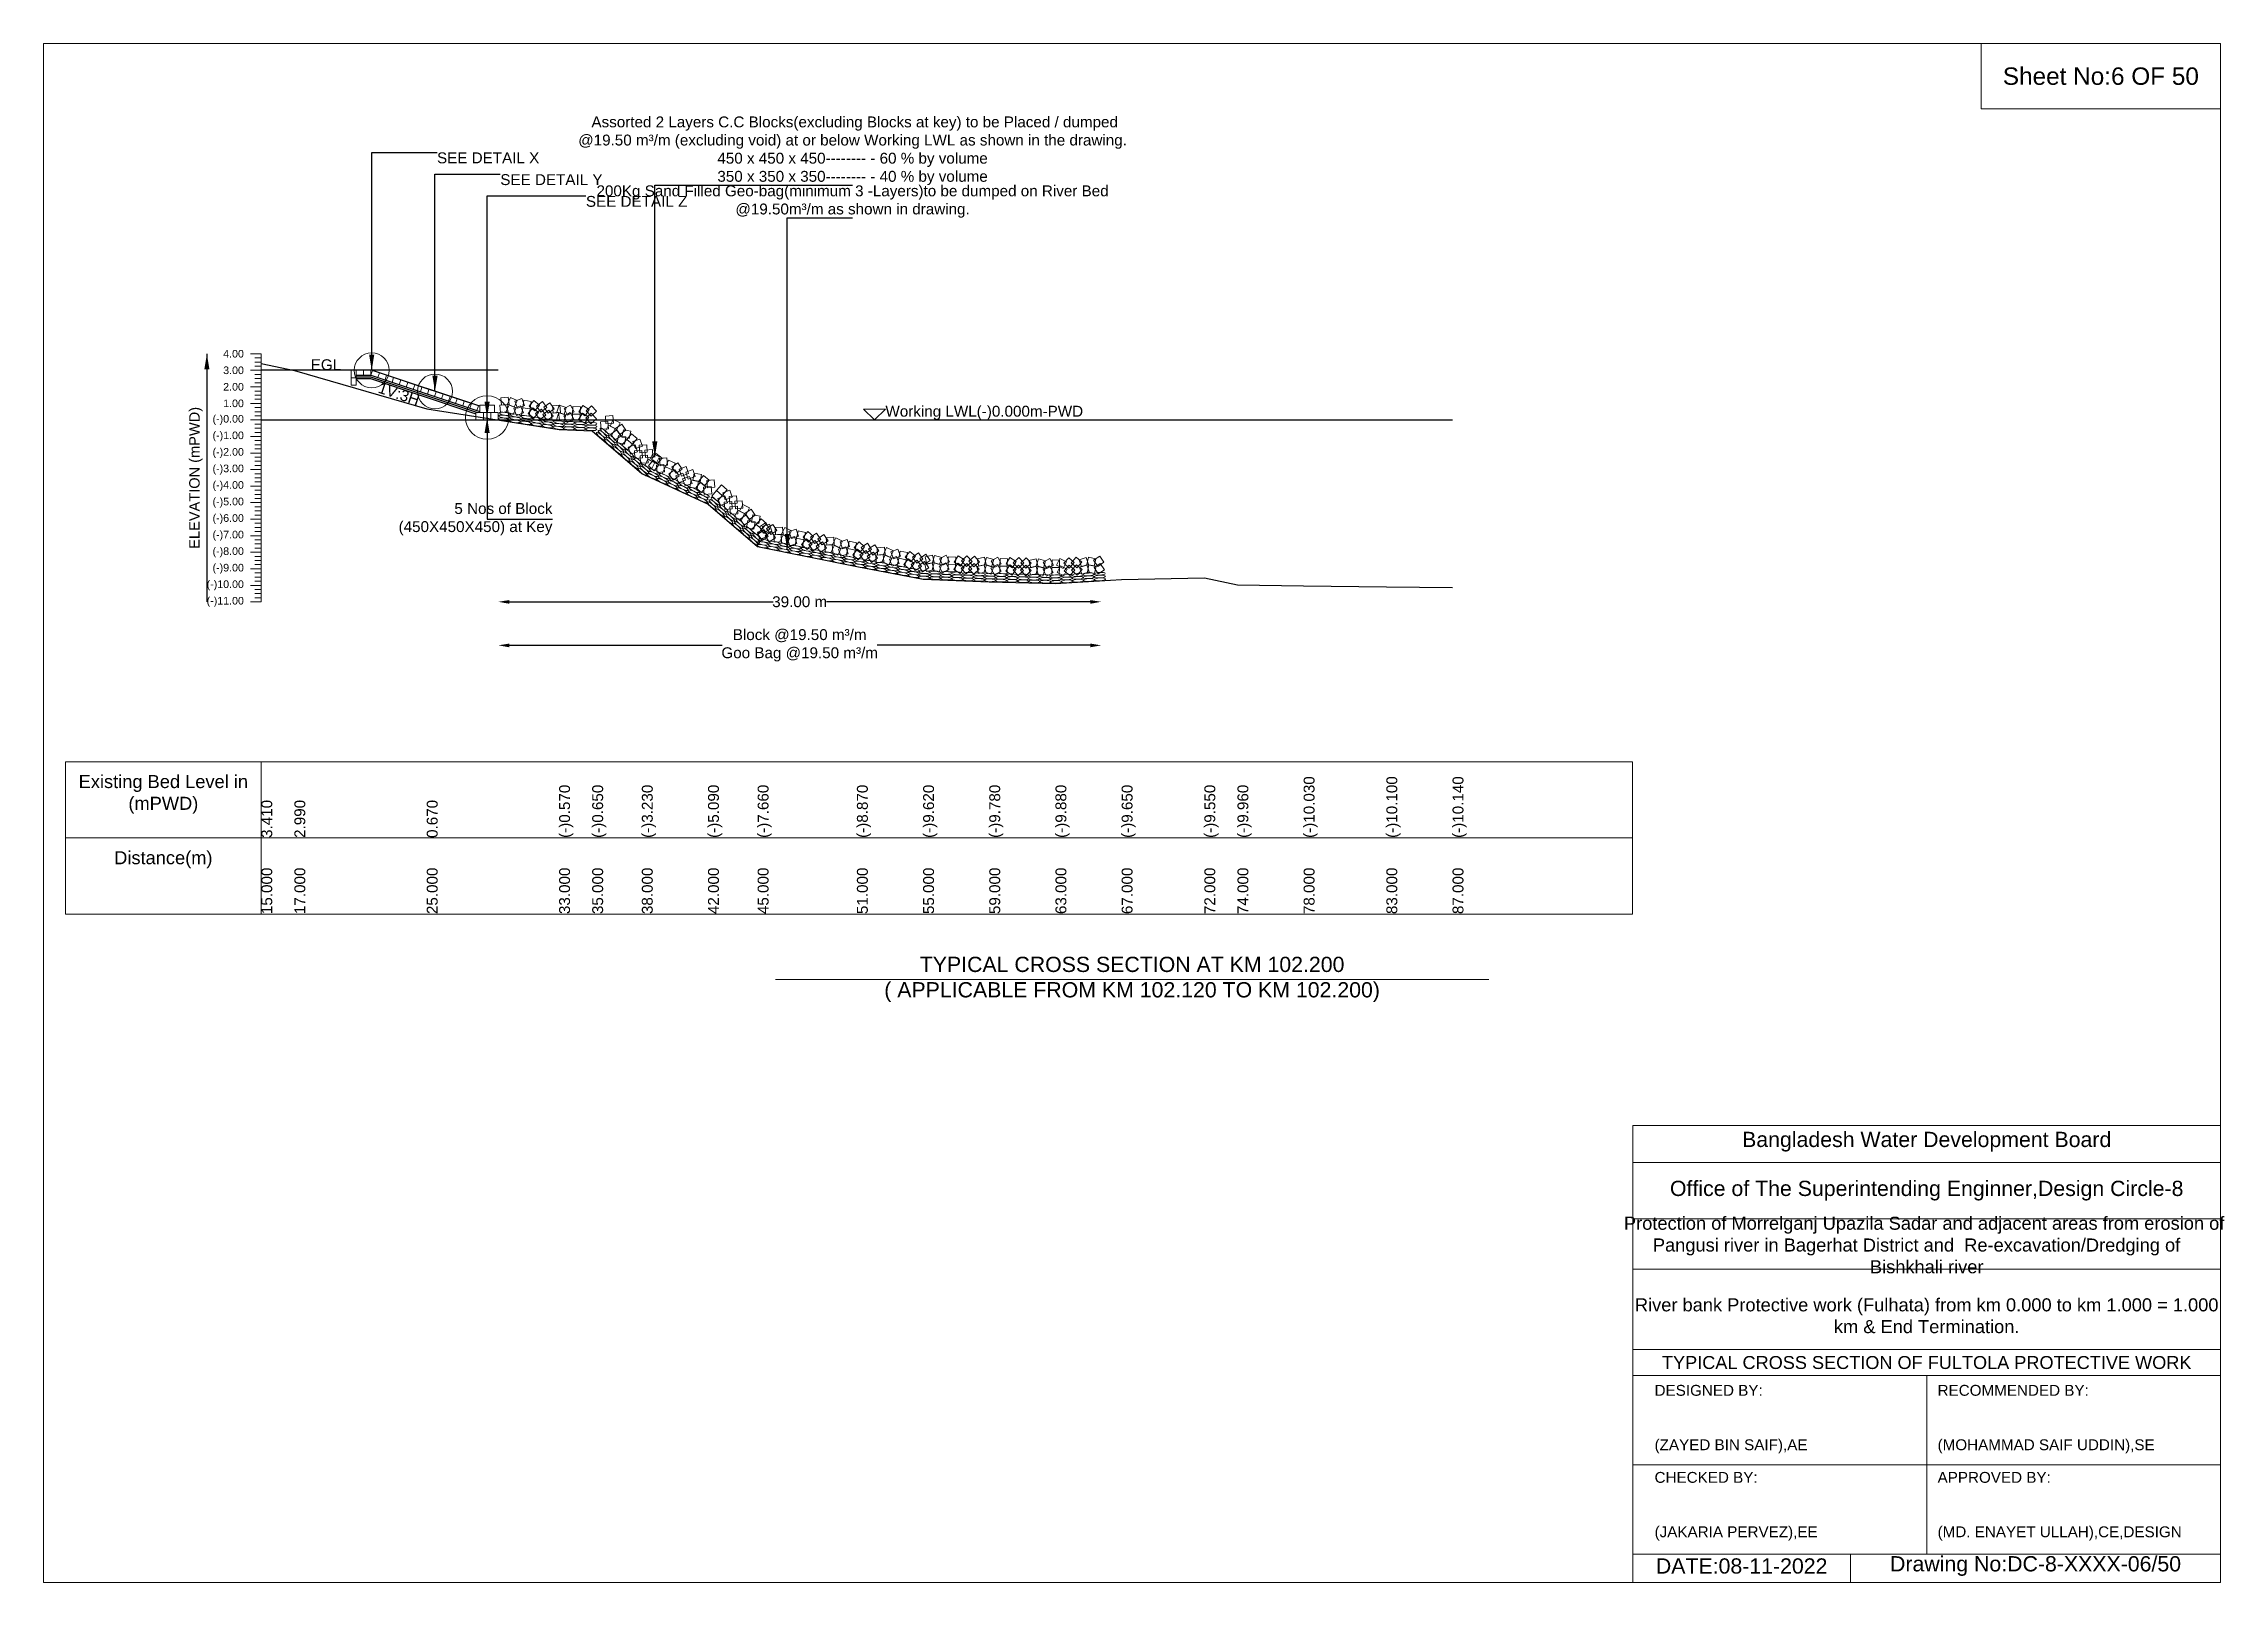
# Model space of a CAD drawing. Header units: inches. Extents: x 89000 to 305017, y -7071 to 0.
# Drawn here: x 175000 to 185017, y -7071 to 0 of the extents above; entities that cross this region are included whole.
import ezdxf

# ---------------------------------------------------------------- set-up
doc = ezdxf.new("R2010")
doc.units = ezdxf.units.IN
doc.header["$LTSCALE"] = 7
doc.header["$MEASUREMENT"] = 0
for name, color, linetype, lineweight in [('Cross section Data Border', 7, 'Continuous', 9), ('Cross Section Labels', 7, 'Continuous', 9), ('Existing_Bed_Level for Xsection', 7, 'Continuous', 25), ('Long Section Labels', 7, 'Continuous', 9)]:
    doc.layers.add(name, color=color, linetype=linetype, lineweight=lineweight)
doc.styles.get("Standard").update_dxf_attribs({"font": 'arial.ttf'})
doc.dimstyles.new('Appron Lebeling Style', dxfattribs={"dimtxt": 50, "dimasz": 50, "dimexe": 0.18, "dimexo": 0.0625, "dimgap": 0.09, "dimtad": 0, "dimtih": 1, "dimtoh": 1, "dimdec": 4, "dimzin": 0, "dimdsep": 46, "dimtxsty": 'Standard', "dimcen": 0.09, "dimse1": 1, "dimse2": 1, "dimadec": 0, "dimazin": 0, "dimtfac": 1, "dimtdec": 4, "dimtofl": 0, "dimtmove": 0, "dimatfit": 3, "dimfxl": 1, "dimtolj": 1, "dimtzin": 0, "dimarcsym": 0})
doc.dimstyles.get("Standard").update_dxf_attribs({"dimtxt": 0.18, "dimasz": 0.18, "dimexe": 0.18, "dimexo": 0.0625, "dimgap": 0.09, "dimtad": 0, "dimtih": 1, "dimtoh": 1, "dimdec": 4, "dimzin": 0, "dimdsep": 46, "dimtxsty": 'Standard', "dimcen": 0.09, "dimadec": 0, "dimazin": 0, "dimtfac": 1, "dimtdec": 4, "dimtofl": 0, "dimtmove": 0, "dimatfit": 3, "dimfxl": 1, "dimtolj": 1, "dimtzin": 0, "dimarcsym": 0})

msp = doc.modelspace()

# ---------------------------------------------------------------- texts
at = {"layer": 'Cross section Data Border', "char_height": 60, "width": 800, "attachment_point": 5}
for s, insert in [('Existing Bed Level in (mPWD)', (175550, -3450)), ('Distance(m)', (175550, -3750))]:
    msp.add_mtext(s, dxfattribs=dict(at, insert=insert))
at = {"layer": 'Cross Section Labels'}
for s, insert, char_height, attachment_point in [('Sheet No:6 OF 50', (184450, -150), 80, 5), (' Assorted 2 Layers C.C Blocks(excluding Blocks at key) to be Placed / dumped^J@19.50 m³/m (excluding void) at or below Working LWL as shown in the drawing.^J450 x 450 x 450-------- - 60 % by volume^J350 x 350 x 350-------- - 40 % by volume', (178715.9629, -650), 50, 8), ('SEE DETAIL X', (176807.11613, -500), 50, 1), ('SEE DETAIL Y', (177097.81613, -600), 50, 1), ('SEE DETAIL Z', (177491.11613, -700), 50, 1), ('200Kg Sand Filled Geo-bag(minimum 3 -Layers)to be dumped on River Bed^J@19.50m³/m as shown in drawing.', (178715.9629, -800), 50, 8), ('EGL', (176366.6162, -1501.36), 50, 9), ('Working LWL(-)0.000m-PWD', (178866.91613, -1729.36), 50, 7), ('5 Nos of Block ^J(450X450X450) at Key', (177337.21613, -2185.36), 50, 6), ('TYPICAL CROSS SECTION AT KM 102.200^J( APPLICABLE FROM KM 102.120 TO KM 102.200)', (180000, -4300), 70, 5), ('Bangladesh Water Development Board', (183650, -5046), 70, 5), ('Office of The Superintending Enginner,Design Circle-8', (183650, -5271), 70, 5)]:
    msp.add_mtext(s, dxfattribs=dict(at, insert=insert, char_height=char_height, attachment_point=attachment_point))
at = {"layer": 'Cross Section Labels', "insert": (176640.44947, -1585.85997), "char_height": 50, "attachment_point": 2, "rotation": 341.565051177}
msp.add_mtext('1V:3H', dxfattribs=at)
at = {"layer": 'Cross Section Labels'}
for s, insert, char_height, width, attachment_point in [('Protection of Morrelganj Upazila Sadar and adjacent areas from erosion of  Pangusi river in Bagerhat District and  Re-excavation/Dredging of     Bishkhali river', (183650, -5521), 60, 2800, 5), ('River bank Protective work (Fulhata) from km 0.000 to km 1.000 = 1.000 km & End Termination.', (183650, -5846), 60, 2700, 5), ('TYPICAL CROSS SECTION OF FULTOLA PROTECTIVE WORK', (183650, -6061), 59.5765532, 2800, 5), ('DESIGNED BY:^J^J^J(ZAYED BIN SAIF),AE', (182400, -6321), 50, 1400, 4), ('RECOMMENDED BY:^J^J^J(MOHAMMAD SAIF UDDIN),SE', (183700, -6321), 50, 1400, 4), ('CHECKED BY:^J^J^J(JAKARIA PERVEZ),EE', (182400, -6721), 50, 1400, 4), ('APPROVED BY:^J^J^J(MD. ENAYET ULLAH),CE,DESIGN', (183700, -6721), 50, 1400, 4), ('DATE:08-11-2022', (182800, -6996), 70, 1400, 5), ('Drawing No:DC-8-XXXX-06/50', (184150, -6996), 70, 2200, 5)]:
    msp.add_mtext(s, dxfattribs=dict(at, insert=insert, char_height=char_height, width=width, attachment_point=attachment_point))
at = {"layer": 'Long Section Labels', "char_height": 35, "attachment_point": 6}
for s, insert in [('4.00', (175920, -1425.36)), ('3.00', (175920, -1501.36)), ('2.00', (175920, -1577.36)), ('1.00', (175920, -1653.36)), ('(-)0.00', (175920, -1729.36)), ('(-)1.00', (175920, -1805.36)), ('(-)2.00', (175920, -1881.36)), ('(-)3.00', (175920, -1957.36)), ('(-)4.00', (175920, -2033.36)), ('(-)5.00', (175920, -2109.36)), ('(-)6.00', (175920, -2185.36)), ('(-)7.00', (175920, -2261.36)), ('(-)8.00', (175920, -2337.36)), ('(-)9.00', (175920, -2413.36)), ('(-)10.00', (175920, -2489.36)), ('(-)11.00', (175920, -2565.36))]:
    msp.add_mtext(s, dxfattribs=dict(at, insert=insert))
at = {"layer": 'Long Section Labels', "rotation": 90}
for s, insert, char_height, attachment_point in [('ELEVATION (mPWD)', (175700, -1995.36), 48, 5), ('(-)10.030', (180788, -3650), 50, 1), ('(-)10.100', (181168, -3650), 50, 1), ('(-)10.140', (181472, -3650), 50, 1), ('3.410', (176000, -3650), 50, 1), ('2.990', (176152, -3650), 50, 1), ('0.670', (176760, -3650), 50, 1), ('(-)0.570', (177368, -3650), 50, 1), ('(-)0.650', (177520, -3650), 50, 1), ('(-)3.230', (177748, -3650), 50, 1), ('(-)5.090', (178052, -3650), 50, 1), ('(-)7.660', (178280, -3650), 50, 1), ('(-)8.870', (178736, -3650), 50, 1), ('(-)9.620', (179040, -3650), 50, 1), ('(-)9.780', (179344, -3650), 50, 1), ('(-)9.880', (179648, -3650), 50, 1), ('(-)9.650', (179952, -3650), 50, 1), ('(-)9.550', (180332, -3650), 50, 1), ('(-)9.960', (180484, -3650), 50, 1), ('15.000', (176000, -4000), 50, 1), ('17.000', (176152, -4000), 50, 1), ('25.000', (176760, -4000), 50, 1), ('33.000', (177368, -4000), 50, 1), ('35.000', (177520, -4000), 50, 1), ('38.000', (177748, -4000), 50, 1), ('42.000', (178052, -4000), 50, 1), ('45.000', (178280, -4000), 50, 1), ('51.000', (178736, -4000), 50, 1), ('55.000', (179040, -4000), 50, 1), ('59.000', (179344, -4000), 50, 1), ('63.000', (179648, -4000), 50, 1), ('67.000', (179952, -4000), 50, 1), ('72.000', (180332, -4000), 50, 1), ('74.000', (180484, -4000), 50, 1), ('78.000', (180788, -4000), 50, 1), ('83.000', (181168, -4000), 50, 1), ('87.000', (181472, -4000), 50, 1)]:
    msp.add_mtext(s, dxfattribs=dict(at, insert=insert, char_height=char_height, attachment_point=attachment_point))

# ---------------------------------------------------------------- blocks, each defined once
blk = doc.blocks.new('*D25')
at = {"layer": 'Cross Section Labels', "color": 0, "lineweight": -2, "transparency": 16777216}
for p, q in [((177139, -2565), (178351, -2565)), ((179808, -2565), (178596, -2565))]:
    blk.add_line(p, q, dxfattribs=at)
at = {"layer": 'Cross Section Labels', "color": 0, "transparency": 16777216}
for points in [[(177139, -2557), (177139, -2574), (177089, -2565)], [(179808, -2557), (179808, -2574), (179858, -2565)]]:
    blk.add_solid(points, dxfattribs=at)
at = {"layer": 'Defpoints', "color": 0, "transparency": 16777216}
for p in [(177089, -1729), (179858, -2468), (179858, -2565)]:
    blk.add_point(p, dxfattribs=at)
at = {"layer": 'Cross Section Labels', "color": 0, "transparency": 16777216, "insert": (178473, -2565), "char_height": 50, "attachment_point": 5}
blk.add_mtext('\\A1;39.00 m', dxfattribs=at)
blk = doc.blocks.new('*D26')
at = {"layer": 'Cross Section Labels', "color": 0, "lineweight": -2, "transparency": 16777216}
for p, q in [((177139, -2765), (178117, -2765)), ((179808, -2765), (178829, -2765))]:
    blk.add_line(p, q, dxfattribs=at)
at = {"layer": 'Cross Section Labels', "color": 0, "transparency": 16777216}
for points in [[(177139, -2757), (177139, -2774), (177089, -2765)], [(179808, -2757), (179808, -2774), (179858, -2765)]]:
    blk.add_solid(points, dxfattribs=at)
at = {"layer": 'Defpoints', "color": 0, "transparency": 16777216}
for p in [(177089, -1729), (179858, -2468), (179858, -2765)]:
    blk.add_point(p, dxfattribs=at)
at = {"layer": 'Cross Section Labels', "color": 0, "transparency": 16777216, "insert": (178473, -2765), "char_height": 50, "attachment_point": 5}
blk.add_mtext('\\A1;Block @19.50 m³/m ^JGoo Bag @19.50 m³/m ', dxfattribs=at)

# ---------------------------------------------------------------- dimensions: what is measured, and where the dimension line sits
at = {"layer": 'Cross Section Labels'}
for base, text, picture, middle in [((179857.69468, -2565.36), '39.00 m', '*D25', (178473.10541, -2565.36)), ((179857.69468, -2765.36), 'Block @19.50 m³/m ^JGoo Bag @19.50 m³/m ', '*D26', (178473.10541, -2765.36))]:
    dim = msp.add_linear_dim(base=base, p1=(177088.51613, -1729.36), p2=(179857.69468, -2468.18256), text=text, dimstyle='Appron Lebeling Style', dxfattribs=at)
    dim.commit()
    dim.dimension.update_dxf_attribs({"geometry": picture, "text_midpoint": middle})

# ---------------------------------------------------------------- linework, layer by layer
at = {"layer": 'Cross section Data Border'}
msp.add_lwpolyline([(175100, -3300), (182298.58669, -3300), (182298.58669, -4000), (175100, -4000)], close=True, dxfattribs=at)
for points in [[(176000, -3300), (176000, -4000)], [(175100, -3650), (182298.58669, -3650)]]:
    msp.add_lwpolyline(points, dxfattribs=at)
at = {"layer": 'Cross Section Labels'}
for points in [[(175000, 0), (185000, 0), (185000, -7071), (175000, -7071)], [(183900, 0), (185000, 0), (185000, -300), (183900, -300)], [(178816.91613, -1729.36), (178866.91613, -1679.36), (178766.91613, -1679.36)]]:
    msp.add_lwpolyline(points, close=True, dxfattribs=at)
for points in [[(178362, -4300), (180000, -4300), (181638, -4300)], [(182300, -7071), (182300, -4971), (185000, -4971)], [(182300, -5141), (185000, -5141)], [(182300, -5401), (185000, -5401)], [(182300, -5631), (185000, -5631)], [(182300, -6001), (185000, -6001)], [(182300, -6121), (185000, -6121)], [(183650, -6121), (183650, -6941)], [(182300, -6531), (185000, -6531)], [(182300, -6941), (185000, -6941)], [(183300, -6941), (183300, -7071)]]:
    msp.add_lwpolyline(points, dxfattribs=at)
for centre, radius in [((176507.11613, -1501.36), 80), ((176797.81613, -1598.26), 80), ((177037.21613, -1717.96), 100)]:
    msp.add_circle(centre, radius, dxfattribs=at)
at = {"layer": 'Existing_Bed_Level for Xsection'}
for points in [[(176000, -1470.2), (176152, -1502.12), (176760, -1678.44), (177368, -1772.68), (177520, -1778.76), (177748, -1974.84), (178052, -2116.2), (178280, -2311.52), (178736, -2403.48), (179040, -2460.48), (179344, -2472.64), (179648, -2480.24), (179952, -2462.76), (180332, -2455.16), (180484, -2486.32), (180788, -2491.64), (181168, -2496.96), (181472, -2500)], [(177088.51613, -1501.36), (176000, -1501.36)], [(177003.01613, -1666.66), (176510.62619, -1502.53002), (176507.11613, -1501.36), (176503.4162, -1501.36), (176435.0162, -1501.36)], [(176435.0162, -1524.16), (176503.4162, -1524.16), (177003.01613, -1690.69331)], [(176435.0162, -1531.76), (176502.18289, -1531.76), (176992.38289, -1695.16)], [(176435.0162, -1539.36), (176500.94958, -1539.36), (176985.91613, -1701.01552)], [(176000, -1729.36), (181472, -1729.36)]]:
    msp.add_lwpolyline(points, dxfattribs=at)
at = {"layer": 'Long Section Labels'}
for points in [[(176000, -1425.36), (175950, -1425.36)], [(176000, -1501.36), (175950, -1501.36)], [(176000, -1444.36), (175970, -1444.36)], [(176000, -1463.36), (175970, -1463.36)], [(176000, -1482.36), (175970, -1482.36)], [(176000, -2565.36), (176000, -2489.36), (176000, -2413.36), (176000, -2337.36), (176000, -2261.36), (176000, -2185.36), (176000, -2109.36), (176000, -2033.36), (176000, -1957.36), (176000, -1881.36), (176000, -1805.36), (176000, -1729.36), (176000, -1653.36), (176000, -1577.36), (176000, -1501.36), (176000, -1425.36)], [(176000, -1577.36), (175950, -1577.36)], [(176000, -1520.36), (175970, -1520.36)], [(176000, -1539.36), (175970, -1539.36)], [(176000, -1558.36), (175970, -1558.36)], [(176000, -1596.36), (175970, -1596.36)], [(176000, -1653.36), (175950, -1653.36)], [(176000, -1615.36), (175970, -1615.36)], [(176000, -1634.36), (175970, -1634.36)], [(176000, -1672.36), (175970, -1672.36)], [(176000, -1691.36), (175970, -1691.36)], [(176000, -1729.36), (175950, -1729.36)], [(176000, -1710.36), (175970, -1710.36)], [(176000, -1748.36), (175970, -1748.36)], [(176000, -1767.36), (175970, -1767.36)], [(176000, -1786.36), (175970, -1786.36)], [(176000, -1805.36), (175950, -1805.36)], [(176000, -1881.36), (175950, -1881.36)], [(176000, -1824.36), (175970, -1824.36)], [(176000, -1843.36), (175970, -1843.36)], [(176000, -1862.36), (175970, -1862.36)], [(176000, -1900.36), (175970, -1900.36)], [(176000, -1957.36), (175950, -1957.36)], [(176000, -1919.36), (175970, -1919.36)], [(176000, -1938.36), (175970, -1938.36)], [(176000, -1976.36), (175970, -1976.36)], [(176000, -1995.36), (175970, -1995.36)], [(176000, -2033.36), (175950, -2033.36)], [(176000, -2014.36), (175970, -2014.36)], [(176000, -2052.36), (175970, -2052.36)], [(176000, -2071.36), (175970, -2071.36)], [(176000, -2090.36), (175970, -2090.36)], [(176000, -2109.36), (175950, -2109.36)], [(176000, -2185.36), (175950, -2185.36)], [(176000, -2128.36), (175970, -2128.36)], [(176000, -2147.36), (175970, -2147.36)], [(176000, -2166.36), (175970, -2166.36)], [(176000, -2261.36), (175950, -2261.36)], [(176000, -2204.36), (175970, -2204.36)], [(176000, -2223.36), (175970, -2223.36)], [(176000, -2242.36), (175970, -2242.36)], [(176000, -2280.36), (175970, -2280.36)], [(176000, -2299.36), (175970, -2299.36)], [(176000, -2337.36), (175950, -2337.36)], [(176000, -2318.36), (175970, -2318.36)], [(176000, -2356.36), (175970, -2356.36)], [(176000, -2375.36), (175970, -2375.36)], [(176000, -2394.36), (175970, -2394.36)], [(176000, -2413.36), (175950, -2413.36)], [(176000, -2489.36), (175950, -2489.36)], [(176000, -2432.36), (175970, -2432.36)], [(176000, -2451.36), (175970, -2451.36)], [(176000, -2470.36), (175970, -2470.36)], [(176000, -2565.36), (175950, -2565.36)], [(176000, -2508.36), (175970, -2508.36)], [(176000, -2527.36), (175970, -2527.36)], [(176000, -2546.36), (175970, -2546.36)]]:
    msp.add_lwpolyline(points, dxfattribs=at)
for points in [[(176435.0162, -1501.36), (176412.2162, -1501.36), (176412.2162, -1535.56), (176435.0162, -1535.56)], [(176469.2162, -1501.36), (176435.0162, -1501.36), (176435.0162, -1524.16), (176469.2162, -1524.16)], [(176503.4162, -1501.36), (176469.2162, -1501.36), (176469.2162, -1524.16), (176503.4162, -1524.16)], [(176543.07116, -1513.34501), (176510.62619, -1502.53002), (176503.4162, -1524.16), (176535.86117, -1534.97499)], [(176435.0162, -1535.56), (176412.2162, -1535.56), (176412.2162, -1569.76), (176435.0162, -1569.76)], [(176575.51613, -1524.16), (176543.07116, -1513.34501), (176535.86117, -1534.97499), (176568.30614, -1545.78998)], [(176607.9611, -1534.97499), (176575.51613, -1524.16), (176568.30614, -1545.78998), (176600.7511, -1556.60497)], [(176640.40607, -1545.78998), (176607.9611, -1534.97499), (176600.7511, -1556.60497), (176633.19607, -1567.41996)], [(176672.85104, -1556.60497), (176640.40607, -1545.78998), (176633.19607, -1567.41996), (176665.64104, -1578.23495)], [(176705.296, -1567.41996), (176672.85104, -1556.60497), (176665.64104, -1578.23495), (176698.08601, -1589.04994)], [(176737.74097, -1578.23495), (176705.296, -1567.41996), (176698.08601, -1589.04994), (176730.53098, -1599.86493)], [(176770.18594, -1589.04994), (176737.74097, -1578.23495), (176730.53098, -1599.86493), (176762.97595, -1610.67992)], [(176802.63091, -1599.86493), (176770.18594, -1589.04994), (176762.97595, -1610.67992), (176795.42092, -1621.49491)], [(176835.07588, -1610.67992), (176802.63091, -1599.86493), (176795.42092, -1621.49491), (176827.86589, -1632.3099)], [(176867.52085, -1621.49491), (176835.07588, -1610.67992), (176827.86589, -1632.3099), (176860.31086, -1643.12489)], [(176899.96582, -1632.3099), (176867.52085, -1621.49491), (176860.31086, -1643.12489), (176892.75582, -1653.93988)], [(176932.41079, -1643.12489), (176899.96582, -1632.3099), (176892.75582, -1653.93988), (176925.20079, -1664.75486)], [(176964.85575, -1653.93988), (176932.41079, -1643.12489), (176925.20079, -1664.75486), (176957.64576, -1675.56985)], [(176997.30072, -1664.75486), (176964.85575, -1653.93988), (176957.64576, -1675.56985), (176990.09073, -1686.38484)], [(177020.11613, -1695.16), (176985.91613, -1695.16), (176985.91613, -1729.36), (177020.11613, -1729.36)], [(177037.21613, -1660.96), (177003.01613, -1660.96), (177003.01613, -1695.16), (177037.21613, -1695.16)], [(177054.31613, -1695.16), (177020.11613, -1695.16), (177020.11613, -1729.36), (177054.31613, -1729.36)], [(177071.41613, -1660.96), (177037.21613, -1660.96), (177037.21613, -1695.16), (177071.41613, -1695.16)], [(177088.51613, -1695.16), (177054.31613, -1695.16), (177054.31613, -1729.36), (177088.51613, -1729.36)], [(177129.12342, -1657.93142), (177095.1235, -1661.62545), (177098.81753, -1695.62536), (177132.81745, -1691.93133)], [(177134.36186, -1624.13499), (177100.36195, -1627.82902), (177104.05598, -1661.82893), (177138.05589, -1658.1349)], [(177170.31673, -1673.2804), (177139.03046, -1659.46701), (177125.21708, -1690.75327), (177156.50334, -1704.56666)], [(177175.55518, -1639.48397), (177144.26891, -1625.67058), (177130.45552, -1656.95684), (177161.74179, -1670.77023)], [(177191.33968, -1665.13644), (177159.44449, -1677.47893), (177171.78699, -1709.37412), (177203.68217, -1697.03163)], [(177196.57813, -1631.34001), (177164.68294, -1643.6825), (177177.02543, -1675.57769), (177208.92062, -1663.2352)], [(177234.8772, -1678.21474), (177201.08077, -1672.97629), (177195.84233, -1706.77272), (177229.63875, -1712.01117)], [(177240.11565, -1644.41831), (177206.31922, -1639.17986), (177201.08077, -1672.97629), (177234.8772, -1678.21474)], [(177273.19672, -1695.11053), (177246.53455, -1673.69165), (177225.11567, -1700.35382), (177251.77784, -1721.7727)], [(177278.43517, -1661.3141), (177251.77299, -1639.89522), (177230.35411, -1666.55739), (177257.01629, -1687.97627)], [(177286.66628, -1679.07441), (177259.05642, -1699.25696), (177279.23897, -1726.86683), (177306.84883, -1706.68428)], [(177291.90473, -1645.27798), (177264.29486, -1665.46053), (177284.47741, -1693.0704), (177312.08728, -1672.88785)], [(177340.64821, -1711.90369), (177320.44368, -1684.30991), (177292.8499, -1704.51444), (177313.05443, -1732.10823)], [(177345.88666, -1678.10726), (177325.68213, -1650.51348), (177298.08834, -1670.71801), (177318.29287, -1698.3118)], [(177365.69843, -1694.60054), (177331.69851, -1698.29457), (177335.39254, -1732.29449), (177369.39245, -1728.60046)], [(177370.93687, -1660.80411), (177336.93696, -1664.49814), (177340.63099, -1698.49806), (177374.6309, -1694.80403)], [(177399.51701, -1705.93902), (177366.86456, -1695.7676), (177356.69314, -1728.42005), (177389.34559, -1738.59147)], [(177400.88391, -1671.76635), (177368.23147, -1661.59493), (177358.06005, -1694.24737), (177390.71249, -1704.41879)], [(177419.47922, -1695.46054), (177389.19185, -1711.34497), (177405.07627, -1741.63234), (177435.36365, -1725.74791)], [(177420.84613, -1661.28787), (177390.55875, -1677.17229), (177406.44318, -1707.45967), (177436.73055, -1691.57524)], [(177464.22021, -1703.51046), (177430.04754, -1702.14356), (177428.68063, -1736.31623), (177462.8533, -1737.68314)], [(177465.58712, -1669.33779), (177431.41444, -1667.97088), (177430.04754, -1702.14356), (177464.22021, -1703.51046)], [(177504.21043, -1715.94571), (177475.28855, -1697.69291), (177457.03575, -1726.6148), (177485.95764, -1744.86759)], [(177505.57734, -1681.77304), (177476.65546, -1663.52024), (177458.40266, -1692.44212), (177487.32454, -1710.69492)], [(177515.77194, -1698.48382), (177490.63242, -1721.67099), (177513.8196, -1746.8105), (177538.95911, -1723.62333)], [(177517.13884, -1664.31115), (177491.99933, -1687.49832), (177515.1865, -1712.63783), (177540.32601, -1689.45066)], [(177595.05134, -1769.61552), (177592.47083, -1735.51301), (177558.36832, -1738.09352), (177560.94883, -1772.19603)], [(177625.46152, -1768.15506), (177594.64056, -1753.33251), (177579.818, -1784.15347), (177610.63897, -1798.97603)], [(177617.35108, -1743.68559), (177614.77057, -1709.58308), (177580.66806, -1712.16359), (177583.24857, -1746.2661)], [(177647.76127, -1742.22513), (177616.9403, -1727.40257), (177602.11775, -1758.22354), (177632.93871, -1773.04609)], [(177652.33172, -1802.94691), (177633.0626, -1774.69198), (177604.80767, -1793.96111), (177624.0768, -1822.21603)], [(177674.63147, -1777.01697), (177655.36234, -1748.76205), (177627.10741, -1768.03118), (177646.37654, -1796.2861)], [(177674.4843, -1807.13638), (177640.88226, -1800.76908), (177634.51496, -1834.37113), (177668.117, -1840.73842)], [(177696.78405, -1781.20644), (177663.182, -1774.83915), (177656.8147, -1808.44119), (177690.41675, -1814.80849)], [(177726.84415, -1815.30847), (177700.91421, -1793.00872), (177678.61447, -1818.93866), (177704.5444, -1841.2384)], [(177704.5444, -1841.2384), (177678.61447, -1818.93866), (177656.31473, -1844.86859), (177682.24466, -1867.16833)], [(177728.15738, -1875.82569), (177716.83195, -1843.55535), (177684.56161, -1854.88079), (177695.88705, -1887.15112)], [(177750.45713, -1849.89575), (177739.13169, -1817.62542), (177706.86136, -1828.95085), (177718.18679, -1861.22119)], [(177748.06503, -1869.32403), (177713.96048, -1871.87738), (177716.51383, -1905.98193), (177750.61838, -1903.42858)], [(177770.36477, -1843.39409), (177736.26022, -1845.94745), (177738.81358, -1880.052), (177772.91813, -1877.49865)], [(177776.56087, -1925.71372), (177773.98036, -1891.61121), (177739.87786, -1894.19173), (177742.45837, -1928.29423)], [(177798.86062, -1899.78379), (177796.28011, -1865.68128), (177762.1776, -1868.26179), (177764.75811, -1902.3643)], [(177829.2708, -1898.32333), (177798.44984, -1883.50077), (177783.62728, -1914.32174), (177814.44825, -1929.14429)], [(177840.74645, -1905.31638), (177814.52853, -1883.35595), (177792.5681, -1909.57388), (177818.78602, -1931.53431)], [(177806.97106, -1924.25326), (177776.15009, -1909.43071), (177761.32754, -1940.25167), (177792.1485, -1955.07423)], [(177826.32622, -1936.32762), (177800.1083, -1914.36719), (177778.14787, -1940.58512), (177804.36579, -1962.54555)], [(177848.78403, -1934.34391), (177814.7156, -1937.34085), (177817.71254, -1971.40928), (177851.78097, -1968.41235)], [(177863.20426, -1903.33267), (177829.13583, -1906.32961), (177832.13276, -1940.39804), (177866.2012, -1937.40111)], [(177886.97526, -1959.00132), (177855.96402, -1944.58109), (177841.54379, -1975.59233), (177872.55503, -1990.01256)], [(177901.39549, -1927.99008), (177870.38425, -1913.56985), (177855.96402, -1944.58109), (177886.97526, -1959.00132)], [(177919.09342, -1985.87653), (177899.43025, -1957.8944), (177871.44812, -1977.55757), (177891.11128, -2005.5397)], [(177933.51365, -1954.86529), (177913.85048, -1926.88316), (177885.86834, -1946.54633), (177905.53151, -1974.52846)], [(177936.48738, -1974.21308), (177904.35781, -1985.93191), (177916.07664, -2018.06148), (177948.20621, -2006.34265)], [(177950.90761, -1943.20184), (177918.77804, -1954.92067), (177930.49686, -1987.05023), (177962.62643, -1975.33141)], [(177979.22557, -2020.74541), (177967.48116, -1988.62519), (177935.36093, -2000.3696), (177947.10534, -2032.48982)], [(177993.64579, -1989.73417), (177981.90138, -1957.61395), (177949.78116, -1969.35836), (177961.52557, -2001.47858)], [(178022.51661, -1980.07041), (177988.82864, -1974.1746), (177982.93283, -2007.86257), (178016.6208, -2013.75838)], [(178057.82513, -2006.25797), (178031.60721, -1984.29754), (178009.64678, -2010.51547), (178035.8647, -2032.4759)], [(178008.09638, -2011.08165), (177974.40841, -2005.18584), (177968.5126, -2038.87381), (178002.20057, -2044.76962)], [(178043.40491, -2037.26921), (178017.18698, -2015.30878), (177995.22655, -2041.52671), (178021.44448, -2063.48714)], [(178065.86272, -2035.2855), (178031.79428, -2038.28244), (178034.79122, -2072.35087), (178068.85966, -2069.35393)], [(178080.28295, -2004.27426), (178046.21451, -2007.2712), (178049.21145, -2041.33963), (178083.27989, -2038.34269)], [(178117.2981, -2076.06732), (178091.32541, -2053.81738), (178069.07548, -2079.79007), (178095.04816, -2102.04)], [(178139.54803, -2050.09463), (178113.57535, -2027.8447), (178091.32541, -2053.81738), (178117.2981, -2076.06732)], [(178140.97742, -2110.60922), (178129.59007, -2078.36068), (178097.34153, -2089.74803), (178108.72888, -2121.99657)], [(178163.22735, -2084.63653), (178151.84, -2052.388), (178119.59146, -2063.77535), (178130.97881, -2096.02388)], [(178183.12248, -2078.09668), (178149.0229, -2080.71548), (178151.6417, -2114.81507), (178185.74129, -2112.19626)], [(178211.72651, -2134.43157), (178209.08055, -2100.33408), (178174.98305, -2102.98004), (178177.62901, -2137.07753)], [(178160.87255, -2104.06936), (178126.77296, -2106.68817), (178129.39177, -2140.78776), (178163.49136, -2138.16895)], [(178189.47657, -2160.40426), (178186.83061, -2126.30677), (178152.73312, -2128.95273), (178155.37908, -2163.05022)], [(178219.8839, -2158.88544), (178189.03454, -2144.12206), (178174.27117, -2174.97142), (178205.12052, -2189.73479)], [(178242.13383, -2132.91275), (178211.28447, -2118.14938), (178196.5211, -2148.99874), (178227.37046, -2163.76211)], [(178246.82082, -2193.62565), (178227.4975, -2165.40776), (178199.27961, -2184.73108), (178218.60293, -2212.94897)], [(178269.07076, -2167.65296), (178249.74744, -2139.43507), (178221.52955, -2158.75839), (178240.85287, -2186.97628)], [(178268.9814, -2197.77259), (178235.3672, -2191.4698), (178229.0644, -2225.084), (178262.67861, -2231.3868)], [(178291.23134, -2171.79991), (178257.61713, -2165.49711), (178251.31434, -2199.11132), (178284.92854, -2205.41411)], [(178321.35683, -2205.84417), (178295.38415, -2183.59424), (178273.13421, -2209.56692), (178299.1069, -2231.81686)], [(178316.2753, -2202.29252), (178287.78129, -2221.20631), (178306.69508, -2249.70032), (178335.18909, -2230.78653)], [(178299.1069, -2231.81686), (178273.13421, -2209.56692), (178250.88428, -2235.53961), (178276.85697, -2257.78954)], [(178322.78622, -2266.35876), (178311.39887, -2234.11022), (178279.15033, -2245.49757), (178290.53768, -2277.74611)], [(178309.51441, -2235.81759), (178281.0204, -2254.73138), (178299.93419, -2283.22539), (178328.4282, -2264.3116)], [(178345.03615, -2240.38607), (178333.6488, -2208.13754), (178301.40027, -2219.52489), (178312.78762, -2251.77342)], [(178361.95708, -2271.05361), (178343.0206, -2242.57467), (178314.54167, -2261.51115), (178333.47814, -2289.99009)], [(178368.71797, -2237.52854), (178349.78149, -2209.0496), (178321.30256, -2227.98608), (178340.23903, -2256.46501)], [(178387.76389, -2254.90057), (178353.63174, -2257.05382), (178355.785, -2291.18597), (178389.91715, -2289.03271)], [(178394.52478, -2221.3755), (178360.39263, -2223.52875), (178362.54589, -2257.6609), (178396.67803, -2255.50764)], [(178428.22123, -2272.09604), (178397.59139, -2256.88245), (178382.3778, -2287.51228), (178413.00764, -2302.72587)], [(178434.98212, -2238.57096), (178404.35228, -2223.35738), (178389.13869, -2253.98721), (178419.76853, -2269.2008)], [(178449.59084, -2264.91077), (178417.17031, -2275.79879), (178428.05833, -2308.21933), (178460.47886, -2297.3313)], [(178456.35173, -2231.3857), (178423.9312, -2242.27372), (178434.81922, -2274.69425), (178467.23975, -2263.80623)], [(178492.49264, -2279.94385), (178458.96757, -2273.18296), (178452.20668, -2306.70803), (178485.73175, -2313.46892)], [(178499.25353, -2246.41877), (178465.72845, -2239.65789), (178458.96757, -2273.18296), (178492.49264, -2279.94385)], [(178530.00919, -2298.55463), (178504.34253, -2275.95236), (178481.74026, -2301.61902), (178507.40692, -2324.22129)], [(178536.77008, -2265.02956), (178511.10342, -2242.42729), (178488.50115, -2268.09395), (178514.16781, -2290.69622)], [(178544.18991, -2283.14382), (178515.6959, -2302.05761), (178534.60969, -2330.55161), (178563.1037, -2311.63782)], [(178550.9508, -2249.61874), (178522.45679, -2268.53254), (178541.37058, -2297.02654), (178569.86459, -2278.11275)], [(178596.63258, -2318.37984), (178577.6961, -2289.9009), (178549.21716, -2308.83737), (178568.15364, -2337.31631)], [(178603.39346, -2284.85476), (178584.45699, -2256.37583), (178555.97805, -2275.3123), (178574.91453, -2303.79124)], [(178622.43938, -2302.22679), (178588.30724, -2304.38005), (178590.46049, -2338.5122), (178624.59264, -2336.35894)], [(178629.20027, -2268.70172), (178595.06813, -2270.85498), (178597.22138, -2304.98712), (178631.35353, -2302.83387)], [(178669.65761, -2285.89719), (178639.02778, -2270.6836), (178623.81419, -2301.31343), (178654.44402, -2316.52702)], [(178691.02723, -2278.71192), (178658.60669, -2289.59995), (178669.49472, -2322.02048), (178701.91525, -2311.13246)], [(178733.92902, -2293.745), (178700.40395, -2286.98411), (178693.64306, -2320.50918), (178727.16813, -2327.27007)], [(178771.44558, -2312.35579), (178745.77892, -2289.75352), (178723.17665, -2315.42017), (178748.8433, -2338.02244)], [(178784.16755, -2296.27753), (178755.93435, -2315.57848), (178775.2353, -2343.81168), (178803.4685, -2324.51073)], [(178837.08628, -2330.79447), (178817.76285, -2302.57665), (178789.54503, -2321.90008), (178808.86846, -2350.1179)], [(178662.89672, -2319.42226), (178632.26689, -2304.20867), (178617.0533, -2334.8385), (178647.68313, -2350.05209)], [(178684.26634, -2312.23699), (178651.8458, -2323.12502), (178662.73383, -2355.54555), (178695.15436, -2344.65753)], [(178727.16813, -2327.27007), (178693.64306, -2320.50918), (178686.88217, -2354.03425), (178720.40724, -2360.79514)], [(178764.68469, -2345.88086), (178739.01803, -2323.27859), (178716.41576, -2348.94524), (178742.08241, -2371.54752)], [(178777.86488, -2329.89176), (178749.63168, -2349.19271), (178768.93263, -2377.42591), (178797.16583, -2358.12496)], [(178830.78361, -2364.4087), (178811.46018, -2336.19088), (178783.24236, -2355.51431), (178802.56579, -2383.73212)], [(178856.36754, -2347.90491), (178822.26796, -2350.52385), (178824.88689, -2384.62343), (178858.98647, -2382.00449)], [(178862.6702, -2314.29069), (178828.57063, -2316.90962), (178831.18956, -2351.0092), (178865.28914, -2348.39026)], [(178897.05581, -2364.54657), (178866.22118, -2349.75247), (178851.42708, -2380.58711), (178882.26171, -2395.3812)], [(178903.35848, -2330.93234), (178872.52384, -2316.13824), (178857.72974, -2346.97288), (178888.56438, -2361.76698)], [(178918.32536, -2357.07029), (178886.05646, -2368.39982), (178897.38598, -2400.66872), (178929.65488, -2389.33919)], [(178924.62803, -2323.45607), (178892.35913, -2334.78559), (178903.68865, -2367.05449), (178935.95755, -2355.72497)], [(178961.42835, -2371.51639), (178927.81412, -2365.21373), (178921.51145, -2398.82795), (178955.12568, -2405.13062)], [(178967.73102, -2337.90216), (178934.11679, -2331.5995), (178927.81412, -2365.21373), (178961.42835, -2371.51639)], [(178999.19543, -2389.61338), (178973.22266, -2367.36354), (178950.97283, -2393.33631), (178976.9456, -2415.58615)], [(179005.4981, -2355.99915), (178979.52533, -2333.74931), (178957.27549, -2359.72208), (178983.24826, -2381.97192)], [(179013.16448, -2374.01044), (178984.93129, -2393.31139), (179004.23224, -2421.54458), (179032.46543, -2402.24363)], [(179019.46715, -2340.39621), (178991.23395, -2359.69716), (179010.5349, -2387.93035), (179038.7681, -2368.6294)], [(179066.08321, -2408.52737), (179046.75978, -2380.30956), (179018.54197, -2399.63298), (179037.86539, -2427.8508)], [(179072.38588, -2374.91314), (179053.06245, -2346.69533), (179024.84463, -2366.01875), (179044.16806, -2394.23657)], [(179081.20573, -2385.26125), (179047.84519, -2392.79215), (179055.37609, -2426.15269), (179088.73663, -2418.62179)], [(179082.57264, -2351.08857), (179049.2121, -2358.61947), (179056.743, -2391.98001), (179090.10354, -2384.44911)], [(179123.87552, -2395.83336), (179091.22307, -2385.66194), (179081.05165, -2418.31439), (179113.7041, -2428.48581)], [(179125.24243, -2361.66069), (179092.58998, -2351.48927), (179082.41856, -2384.14171), (179115.07101, -2394.31313)], [(179143.83773, -2385.35488), (179113.55036, -2401.23931), (179129.43479, -2431.52668), (179159.72216, -2415.64225)], [(179145.20464, -2351.18221), (179114.91727, -2367.06663), (179130.80169, -2397.35401), (179161.08907, -2381.46958)], [(179188.57872, -2393.4048), (179154.40605, -2392.0379), (179153.03914, -2426.21057), (179187.21181, -2427.57748)], [(179189.94563, -2359.23213), (179155.77296, -2357.86522), (179154.40605, -2392.0379), (179188.57872, -2393.4048)], [(179228.56895, -2405.84005), (179199.64706, -2387.58725), (179181.39426, -2416.50914), (179210.31615, -2434.76193)], [(179229.93585, -2371.66738), (179201.01397, -2353.41458), (179182.76117, -2382.33646), (179211.68305, -2400.58926)], [(179240.13045, -2388.37816), (179214.99094, -2411.56533), (179238.17811, -2436.70484), (179263.31762, -2413.51767)], [(179241.49735, -2354.20549), (179216.35784, -2377.39266), (179239.54501, -2402.53217), (179264.68453, -2379.345)], [(179297.49106, -2414.86534), (179274.28388, -2389.7443), (179249.16284, -2412.95148), (179272.37002, -2438.07252)], [(179298.85797, -2380.69266), (179275.65078, -2355.57162), (179250.52975, -2378.77881), (179273.73693, -2403.89985)], [(179320.41444, -2394.8296), (179287.0539, -2402.3605), (179294.5848, -2435.72103), (179327.94534, -2428.19013)], [(179321.78135, -2360.65692), (179288.42081, -2368.18782), (179295.95171, -2401.54836), (179329.31225, -2394.01746)], [(179363.08423, -2405.40171), (179330.43178, -2395.23029), (179320.26036, -2427.88273), (179352.91281, -2438.05415)], [(179364.45114, -2371.22904), (179331.79869, -2361.05762), (179321.62727, -2393.71006), (179354.27972, -2403.88148)], [(179381.8776, -2394.34691), (179351.83163, -2410.68336), (179368.16808, -2440.72933), (179398.21405, -2424.39288)], [(179382.73233, -2360.15759), (179352.68636, -2376.49404), (179369.02281, -2406.54001), (179399.06878, -2390.20356)], [(179426.73418, -2401.72556), (179392.54487, -2400.87083), (179391.69013, -2435.06014), (179425.87945, -2435.91488)], [(179427.58892, -2367.53624), (179393.3996, -2366.68151), (179392.54487, -2400.87083), (179426.73418, -2401.72556)], [(179466.90624, -2413.56022), (179437.71412, -2395.74282), (179419.89671, -2424.93494), (179449.08884, -2442.75235)], [(179467.76097, -2379.3709), (179438.56885, -2361.5535), (179420.75145, -2390.74563), (179449.94357, -2408.56303)], [(179478.20481, -2395.92706), (179453.41554, -2419.4883), (179476.97678, -2444.27757), (179501.76605, -2420.71633)], [(179479.05954, -2361.73774), (179454.27027, -2385.29899), (179477.83151, -2410.08825), (179502.62078, -2386.52701)], [(179535.95585, -2421.55181), (179512.37487, -2396.78131), (179487.60437, -2420.36229), (179511.18535, -2445.13279)], [(179536.81058, -2387.36249), (179513.22961, -2362.59199), (179488.45911, -2386.17297), (179512.04008, -2410.94347)], [(179558.57645, -2401.17485), (179525.3325, -2409.20476), (179533.3624, -2442.44871), (179566.60636, -2434.41881)], [(179559.43119, -2366.98553), (179526.18723, -2375.01544), (179534.21714, -2408.2594), (179567.46109, -2400.22949)], [(179601.39985, -2411.10644), (179568.59867, -2401.42541), (179558.91764, -2434.22659), (179591.71882, -2443.90762)], [(179602.25459, -2376.91712), (179569.45341, -2367.23609), (179559.77237, -2400.03727), (179592.57355, -2409.71831)], [(179621.20282, -2400.33004), (179591.15685, -2416.66649), (179607.4933, -2446.71246), (179637.53927, -2430.37601)], [(179622.05756, -2366.14072), (179592.01159, -2382.47717), (179608.34804, -2412.52314), (179638.39401, -2396.18669)], [(179666.91414, -2373.51937), (179632.72482, -2372.66464), (179631.87009, -2406.85396), (179666.05941, -2407.70869)], [(179699.07282, -2380.81117), (179668.51277, -2365.4579), (179653.15949, -2396.01795), (179683.71955, -2411.37123)], [(179701.03608, -2414.95478), (179670.47603, -2399.6015), (179655.12275, -2430.16156), (179685.6828, -2445.51483)], [(179708.88114, -2362.30758), (179686.11604, -2387.82993), (179711.63838, -2410.59503), (179734.40348, -2385.07269)], [(179710.8444, -2396.45119), (179688.07929, -2421.97353), (179713.60164, -2444.73863), (179736.36674, -2419.21629)], [(179768.54598, -2383.0902), (179743.00552, -2360.34543), (179720.26075, -2385.88589), (179745.80121, -2408.63067)], [(179770.50924, -2417.23381), (179744.96878, -2394.48903), (179722.224, -2420.0295), (179747.76447, -2442.77427)], [(179789.41197, -2360.91989), (179756.94207, -2371.65978), (179767.68196, -2404.12969), (179800.15186, -2393.3898)], [(179791.37523, -2395.0635), (179758.90533, -2405.80339), (179769.64522, -2438.27329), (179802.11512, -2427.5334)], [(179832.90772, -2367.29176), (179799.42079, -2360.34439), (179792.47342, -2393.83131), (179825.96035, -2400.77868)], [(179834.87097, -2401.43536), (179801.38405, -2394.48799), (179794.43668, -2427.97491), (179827.9236, -2434.92229)], [(179851.75613, -2354.9214), (179823.1573, -2373.67632), (179841.91221, -2402.27515), (179870.51105, -2383.52024)], [(179853.71939, -2389.06501), (179825.12056, -2407.81992), (179843.87547, -2436.41875), (179872.4743, -2417.66384)], [(179666.05941, -2407.70869), (179631.87009, -2406.85396), (179631.01536, -2441.04327), (179665.20467, -2441.89801)]]:
    msp.add_lwpolyline(points, close=True, dxfattribs=at)
for centre, major_axis in [((177118.45789, -1701.31527), (24.99434, -3.87412)), ((177168.44656, -1709.06352), (24.99434, -3.87412)), ((177114.49995, -1726.85035), (24.99434, -3.87412)), ((177116.47892, -1714.08281), (24.99434, -3.87412)), ((177164.48863, -1734.5986), (24.99434, -3.87412)), ((177166.46759, -1721.83106), (24.99434, -3.87412)), ((177214.4773, -1742.34684), (24.99434, -3.87412)), ((177216.45627, -1729.5793), (24.99434, -3.87412)), ((177218.43524, -1716.81176), (24.99434, -3.87412)), ((177264.46598, -1750.09509), (24.99434, -3.87412)), ((177266.44494, -1737.32755), (24.99434, -3.87412)), ((177268.42391, -1724.56001), (24.99434, -3.87412)), ((177314.45465, -1757.84333), (24.99434, -3.87412)), ((177316.43362, -1745.07579), (24.99434, -3.87412)), ((177318.41259, -1732.30825), (24.99434, -3.87412)), ((177364.44333, -1765.59158), (24.99434, -3.87412)), ((177366.42229, -1752.82404), (24.99434, -3.87412)), ((177368.40126, -1740.05649), (24.99434, -3.87412)), ((177414.2066, -1768.0631), (25.27259, -1.0109)), ((177414.72299, -1755.15342), (25.27259, -1.0109)), ((177415.23938, -1742.24375), (25.27259, -1.0109)), ((177464.75178, -1770.08491), (25.27259, -1.0109)), ((177465.26817, -1757.17523), (25.27259, -1.0109)), ((177465.78456, -1744.26555), (25.27259, -1.0109)), ((177515.29696, -1772.10671), (25.27259, -1.0109)), ((177515.81335, -1759.19704), (25.27259, -1.0109)), ((177516.32974, -1746.28736), (25.27259, -1.0109)), ((177558.80089, -1803.60842), (19.17663, -16.4919)), ((177567.22524, -1793.81267), (19.17663, -16.4919)), ((177575.64958, -1784.01691), (19.17663, -16.4919)), ((177614.00284, -1817.00071), (19.17663, -16.4919)), ((177597.15414, -1836.59222), (19.17663, -16.4919)), ((177605.57849, -1826.79646), (19.17663, -16.4919)), ((177635.50739, -1869.57601), (19.17663, -16.4919)), ((177643.93174, -1859.78026), (19.17663, -16.4919)), ((177652.35609, -1849.98451), (19.17663, -16.4919)), ((177673.86065, -1902.55981), (19.17663, -16.4919)), ((177682.285, -1892.76406), (19.17663, -16.4919)), ((177690.70934, -1882.96831), (19.17663, -16.4919)), ((177729.0626, -1915.9521), (19.17663, -16.4919)), ((177712.2139, -1935.54361), (19.17663, -16.4919)), ((177720.63825, -1925.74786), (19.17663, -16.4919)), ((177750.56715, -1968.52741), (19.17663, -16.4919)), ((177758.9915, -1958.73165), (19.17663, -16.4919)), ((177767.41585, -1948.9359), (19.17663, -16.4919)), ((177794.62551, -1989.39661), (22.93454, -10.66456)), ((177800.07315, -1977.68125), (22.93454, -10.66456)), ((177805.52079, -1965.96589), (22.93454, -10.66456)), ((177840.49458, -2010.72572), (22.93454, -10.66456)), ((177845.94222, -1999.01037), (22.93454, -10.66456)), ((177851.38986, -1987.29501), (22.93454, -10.66456)), ((177897.25893, -2008.62413), (22.93454, -10.66456)), ((177886.36365, -2032.05484), (22.93454, -10.66456)), ((177891.81129, -2020.33948), (22.93454, -10.66456)), ((177932.23272, -2053.38396), (22.93454, -10.66456)), ((177937.68036, -2041.6686), (22.93454, -10.66456)), ((177943.128, -2029.95324), (22.93454, -10.66456)), ((177978.10179, -2074.71308), (22.93454, -10.66456)), ((177983.54943, -2062.99772), (22.93454, -10.66456)), ((177988.99707, -2051.28236), (22.93454, -10.66456)), ((178023.97086, -2096.0422), (22.93454, -10.66456)), ((178029.4185, -2084.32684), (22.93454, -10.66456)), ((178034.86615, -2072.61148), (22.93454, -10.66456)), ((178068.86289, -2122.13955), (19.20824, -16.45506)), ((178077.26842, -2112.32765), (19.20824, -16.45506)), ((178085.67395, -2102.51574), (19.20824, -16.45506)), ((178107.27937, -2155.04968), (19.20824, -16.45506)), ((178115.68491, -2145.23777), (19.20824, -16.45506)), ((178124.09044, -2135.42587), (19.20824, -16.45506)), ((178145.69586, -2187.9598), (19.20824, -16.45506)), ((178154.10139, -2178.1479), (19.20824, -16.45506)), ((178162.50692, -2168.33599), (19.20824, -16.45506)), ((178184.11235, -2220.86993), (19.20824, -16.45506)), ((178192.51788, -2211.05802), (19.20824, -16.45506)), ((178200.92341, -2201.24612), (19.20824, -16.45506)), ((178222.52884, -2253.78005), (19.20824, -16.45506)), ((178230.93437, -2243.96815), (19.20824, -16.45506)), ((178239.3399, -2234.15624), (19.20824, -16.45506)), ((178260.94533, -2286.69018), (19.20824, -16.45506)), ((178269.35086, -2276.87827), (19.20824, -16.45506)), ((178277.75639, -2267.06637), (19.20824, -16.45506)), ((178300.84409, -2309.1335), (24.79365, -5.00005)), ((178303.3982, -2296.46848), (24.79365, -5.00005)), ((178305.95231, -2283.80345), (24.79365, -5.00005)), ((178352.9855, -2306.46858), (24.79365, -5.00005)), ((178355.53962, -2293.80356), (24.79365, -5.00005)), ((178405.12692, -2303.80366), (24.79365, -5.00005)), ((178350.43139, -2319.13361), (24.79365, -5.00005)), ((178400.01869, -2329.13372), (24.79365, -5.00005)), ((178402.57281, -2316.46869), (24.79365, -5.00005)), ((178449.606, -2339.13382), (24.79365, -5.00005)), ((178452.16011, -2326.4688), (24.79365, -5.00005)), ((178454.71423, -2313.80377), (24.79365, -5.00005)), ((178499.1933, -2349.13393), (24.79365, -5.00005)), ((178501.74742, -2336.4689), (24.79365, -5.00005)), ((178504.30153, -2323.80388), (24.79365, -5.00005)), ((178548.78061, -2359.13404), (24.79365, -5.00005)), ((178551.33472, -2346.46901), (24.79365, -5.00005)), ((178553.88884, -2333.80398), (24.79365, -5.00005)), ((178598.36791, -2369.13414), (24.79365, -5.00005)), ((178600.92203, -2356.46912), (24.79365, -5.00005)), ((178603.47614, -2343.80409), (24.79365, -5.00005)), ((178647.95522, -2379.13425), (24.79365, -5.00005)), ((178650.50933, -2366.46922), (24.79365, -5.00005)), ((178653.06345, -2353.8042), (24.79365, -5.00005)), ((178697.54252, -2389.13436), (24.79365, -5.00005)), ((178700.09664, -2376.46933), (24.79365, -5.00005)), ((178702.65075, -2363.8043), (24.79365, -5.00005)), ((178747.06948, -2398.98295), (24.85959, -4.66117)), ((178749.45049, -2386.28424), (24.85959, -4.66117)), ((178751.83149, -2373.58554), (24.85959, -4.66117)), ((178796.78866, -2408.3053), (24.85959, -4.66117)), ((178799.16967, -2395.60659), (24.85959, -4.66117)), ((178801.55067, -2382.90788), (24.85959, -4.66117)), ((178848.88884, -2404.92894), (24.85959, -4.66117)), ((178851.26985, -2392.23023), (24.85959, -4.66117)), ((178900.98903, -2401.55257), (24.85959, -4.66117)), ((178950.70821, -2410.87492), (24.85959, -4.66117)), ((178846.50784, -2417.62765), (24.85959, -4.66117)), ((178896.22702, -2426.94999), (24.85959, -4.66117)), ((178898.60802, -2414.25128), (24.85959, -4.66117)), ((178945.9462, -2436.27234), (24.85959, -4.66117)), ((178948.3272, -2423.57363), (24.85959, -4.66117)), ((178995.66537, -2445.59468), (24.85959, -4.66117)), ((178998.04638, -2432.89598), (24.85959, -4.66117)), ((179000.42739, -2420.19727), (24.85959, -4.66117)), ((179044.52192, -2454.19571), (25.27259, -1.0109)), ((179045.03831, -2441.28603), (25.27259, -1.0109)), ((179045.55469, -2428.37636), (25.27259, -1.0109)), ((179095.0671, -2456.21752), (25.27259, -1.0109)), ((179095.58349, -2443.30784), (25.27259, -1.0109)), ((179096.09987, -2430.39817), (25.27259, -1.0109)), ((179145.61228, -2458.23933), (25.27259, -1.0109)), ((179146.12867, -2445.32965), (25.27259, -1.0109)), ((179146.64505, -2432.41997), (25.27259, -1.0109)), ((179196.15746, -2460.26113), (25.27259, -1.0109)), ((179196.67385, -2447.35146), (25.27259, -1.0109)), ((179197.19024, -2434.44178), (25.27259, -1.0109)), ((179246.70264, -2462.28294), (25.27259, -1.0109)), ((179247.21903, -2449.37326), (25.27259, -1.0109)), ((179247.73542, -2436.46359), (25.27259, -1.0109)), ((179297.24782, -2464.30475), (25.27259, -1.0109)), ((179297.76421, -2451.39507), (25.27259, -1.0109)), ((179298.2806, -2438.48539), (25.27259, -1.0109)), ((179347.69798, -2466.27043), (25.2849, -0.63212)), ((179348.02088, -2453.35447), (25.2849, -0.63212)), ((179348.34378, -2440.4385), (25.2849, -0.63212)), ((179398.26778, -2467.53468), (25.2849, -0.63212)), ((179398.59068, -2454.61871), (25.2849, -0.63212)), ((179398.91358, -2441.70275), (25.2849, -0.63212)), ((179448.83758, -2468.79892), (25.2849, -0.63212)), ((179449.16048, -2455.88296), (25.2849, -0.63212)), ((179449.48338, -2442.96699), (25.2849, -0.63212)), ((179499.40738, -2470.06317), (25.2849, -0.63212)), ((179499.73028, -2457.1472), (25.2849, -0.63212)), ((179500.05318, -2444.23124), (25.2849, -0.63212)), ((179549.97718, -2471.32741), (25.2849, -0.63212)), ((179550.30008, -2458.41145), (25.2849, -0.63212)), ((179550.62297, -2445.49548), (25.2849, -0.63212)), ((179600.54698, -2472.59166), (25.2849, -0.63212)), ((179600.86987, -2459.67569), (25.2849, -0.63212)), ((179601.19277, -2446.75973), (25.2849, -0.63212)), ((179649.09719, -2447.82356), (25.25109, 1.45194)), ((179649.83886, -2460.72225), (25.25109, 1.45194)), ((179650.58054, -2473.62095), (25.25109, 1.45194)), ((179699.59937, -2444.91968), (25.25109, 1.45194)), ((179700.34104, -2457.81838), (25.25109, 1.45194)), ((179701.08272, -2470.71707), (25.25109, 1.45194)), ((179750.10155, -2442.01581), (25.25109, 1.45194)), ((179750.84323, -2454.9145), (25.25109, 1.45194)), ((179751.5849, -2467.8132), (25.25109, 1.45194)), ((179800.60373, -2439.11193), (25.25109, 1.45194)), ((179801.34541, -2452.01063), (25.25109, 1.45194)), ((179802.08708, -2464.90932), (25.25109, 1.45194)), ((179851.10592, -2436.20806), (25.25109, 1.45194)), ((179851.84759, -2449.10675), (25.25109, 1.45194)), ((179852.58927, -2462.00545), (25.25109, 1.45194))]:
    msp.add_ellipse(centre, major_axis=major_axis, ratio=0.255, dxfattribs=at)

msp.set_redraw_order([(e.dxf.handle, doc.entitydb.next_handle()) for e in msp.query("TEXT MTEXT ATTDEF DIMENSION ARC_DIMENSION")])  # texts and dimensions are drawn at this point

# ---------------------------------------------------------------- leaders
at = {"layer": 'Cross Section Labels', "annotation_type": 0, "has_hookline": 1}
for points, hookline_direction, text_width in [([(176507.11613, -1501.36), (176507.11613, -500), (176807.02613, -500)], 0, 466.13233), ([(176797.81613, -1598.26), (176797.81613, -600), (177097.72613, -600)], 0, 466.03001), ([(177037.21613, -1717.96), (177037.21613, -700), (177491.02613, -700)], 0, 460.91405), ([(177807.55072, -1899.99209), (177807.55072, -650), (178715.8729, -650)], 0, 2510.77763), ([(178415.9629, -2326.03819), (178415.9629, -800), (178715.8729, -800)], 0, 2345.7367), ([(177037.21613, -1717.96), (177037.21613, -2185.36), (177337.30613, -2185.36)], 1, 701.90996)]:
    msp.add_leader(points, dimstyle='Standard', override={"dimasz": 72}, dxfattribs=dict(at, hookline_direction=hookline_direction, text_width=text_width))
at = {"layer": 'Long Section Labels'}
msp.add_leader([(175750, -1425.36), (175750, -2565.36)], dimstyle='Standard', override={"dimasz": 72}, dxfattribs=at)

doc.saveas('drawing.dxf')
